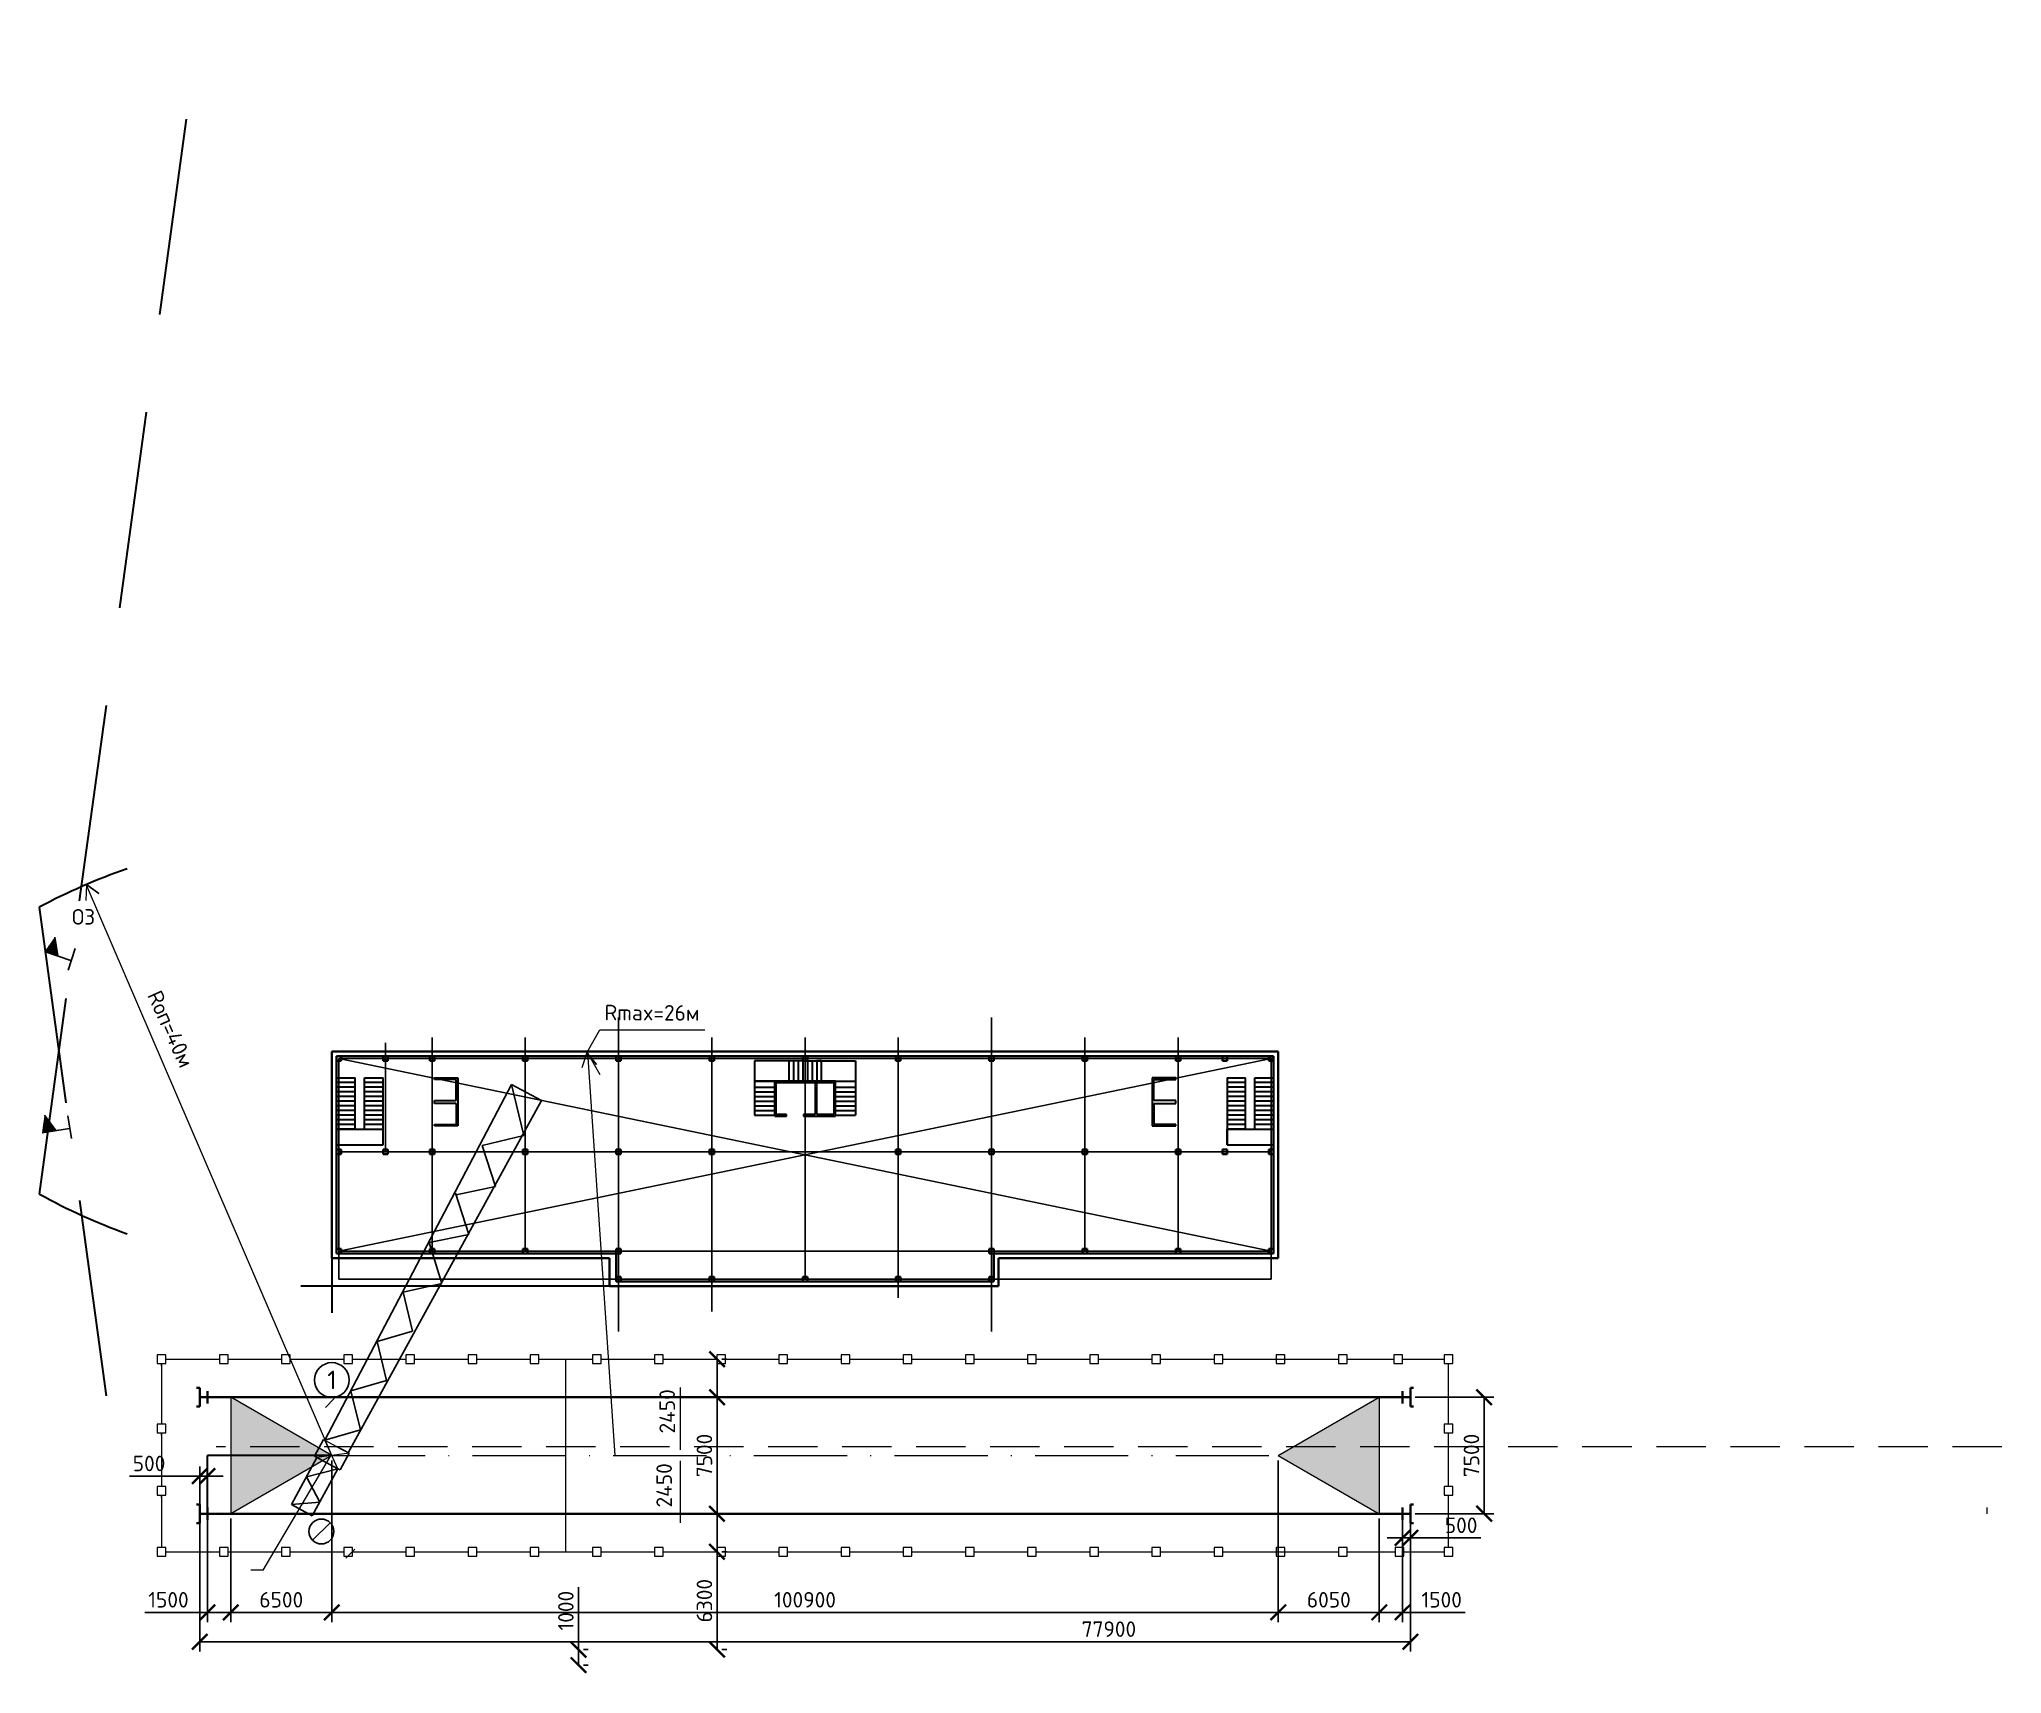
# Model space of a CAD drawing. Header units: millimetres. Extents: x -782 to 10910, y 3841 to 13237.
# Drawn here: x 6351.3 to 6603.9, y 8181.2 to 8391.7 of the extents above; entities that cross this region are included whole.
import ezdxf

# ---------------------------------------------------------------- set-up
doc = ezdxf.new("R2010")
doc.units = ezdxf.units.MM
doc.linetypes.add('ACAD_ISO10W100', pattern=[18, 12, -3, 0, -3])
doc.linetypes.add('штриховая2', pattern=[9.525, 6.35, -3.175])
doc.layers.add('1', color=7, linetype='Continuous')
doc.layers.add('тонкая', color=7, linetype='Continuous')
doc.layers.add('Оbводка', color=1, linetype='Continuous', lineweight=90)
doc.layers.add('Тонкая 0.3', color=140, linetype='Continuous', lineweight=25)
doc.styles.add('2.5', font='isocpeur.ttf', dxfattribs={"height": 2})
doc.styles.add('Isocpeur', font='isocpeur.ttf')
doc.dimstyles.new('М500 стройгенп', dxfattribs={"dimtxt": 2, "dimasz": 2, "dimexe": 1.25, "dimexo": 0.625, "dimtad": 1, "dimlfac": 500, "dimtxsty": '2.5', "dimblk": 'ARCHTICK', "dimcen": 2.5, "dimadec": 0, "dimazin": 0, "dimtfac": 1, "dimtmove": 0, "dimatfit": 3, "dimfxl": 1, "dimarcsym": 0})

msp = doc.modelspace()

# ---------------------------------------------------------------- texts
at = {"layer": '1', "width": 335.51997649, "attachment_point": 1, "style": 'Isocpeur'}
for s, insert, char_height in [('ОЗ', (6355.549596, 8279.67569), 2), ('1', (6388.400781, 8220.255954), 2.399996)]:
    msp.add_mtext(s, dxfattribs=dict(at, insert=insert, char_height=char_height))
at = {"layer": '1', "char_height": 2, "width": 335.51997649, "attachment_point": 1, "style": 'Isocpeur'}
for s, insert, rotation in [('Rоп=40м', (6366.998501, 8269.41712), 294.20267274), ('Rmax=26м', (6424.073107, 8267.365026), 359.70756521)]:
    msp.add_mtext(s, dxfattribs=dict(at, insert=insert, rotation=rotation))

# ---------------------------------------------------------------- blocks, each defined once
blk = doc.blocks.new('_ArchTick')
at = {"color": 0, "linetype": 'ByBlock', "const_width": 0.15}
blk.add_lwpolyline([(-0.5, -0.5), (0.5, 0.5)], dxfattribs=at)
blk = doc.blocks.new('*D474')
at = {"color": 0, "lineweight": -2, "transparency": 16777216}
for p, q in [((6438.55, 8184.33), (6438.55, 8196.93)), ((6439.18, 8196.93), (6439.8, 8196.93)), ((6439.18, 8184.33), (6439.8, 8184.33))]:
    blk.add_line(p, q, dxfattribs=at)
at = {"layer": 'Defpoints', "color": 0, "lineweight": 30, "transparency": 16777216}
for p in [(6438.55, 8196.93), (6438.55, 8196.93), (6438.55, 8184.33)]:
    blk.add_point(p, dxfattribs=at)
at = {"color": 0, "lineweight": -2, "transparency": 16777216, "xscale": 2, "yscale": 2, "zscale": 2}
for p, rotation in [((6438.55, 8196.93), 90), ((6438.55, 8184.33), 270)]:
    blk.add_blockref('_ArchTick', p, dxfattribs=dict(at, rotation=rotation))
at = {"color": 0, "lineweight": 20, "transparency": 16777216, "insert": (6436.93, 8190.63), "char_height": 2, "attachment_point": 5, "rotation": 90, "style": '2.5'}
blk.add_mtext('6300', dxfattribs=at)
blk = doc.blocks.new('*D475')
at = {"color": 0, "lineweight": -2, "transparency": 16777216}
for p, q in [((6438.55, 8196.93), (6438.55, 8201.83)), ((6439.18, 8201.83), (6439.8, 8201.83)), ((6439.18, 8196.93), (6439.8, 8196.93))]:
    blk.add_line(p, q, dxfattribs=at)
at = {"layer": 'Defpoints', "color": 0, "lineweight": 30, "transparency": 16777216}
for p in [(6438.55, 8201.83), (6438.55, 8201.83), (6438.55, 8196.93)]:
    blk.add_point(p, dxfattribs=at)
at = {"color": 0, "lineweight": -2, "transparency": 16777216, "xscale": 2, "yscale": 2, "zscale": 2}
for p, rotation in [((6438.55, 8201.83), 90), ((6438.55, 8196.93), 270)]:
    blk.add_blockref('_ArchTick', p, dxfattribs=dict(at, rotation=rotation))
at = {"color": 0, "lineweight": 20, "transparency": 16777216, "insert": (6431.75, 8205.48), "char_height": 2, "attachment_point": 5, "rotation": 90, "style": '2.5'}
blk.add_mtext('2450', dxfattribs=at)
blk = doc.blocks.new('*D476')
at = {"color": 0, "lineweight": -2, "transparency": 16777216}
for p, q in [((6438.55, 8201.83), (6438.55, 8216.83)), ((6439.18, 8216.83), (6439.8, 8216.83)), ((6439.18, 8201.83), (6439.8, 8201.83))]:
    blk.add_line(p, q, dxfattribs=at)
at = {"layer": 'Defpoints', "color": 0, "lineweight": 30, "transparency": 16777216}
for p in [(6438.55, 8216.83), (6438.55, 8216.83), (6438.55, 8201.83)]:
    blk.add_point(p, dxfattribs=at)
at = {"color": 0, "lineweight": -2, "transparency": 16777216, "xscale": 2, "yscale": 2, "zscale": 2}
for p, rotation in [((6438.55, 8216.83), 90), ((6438.55, 8201.83), 270)]:
    blk.add_blockref('_ArchTick', p, dxfattribs=dict(at, rotation=rotation))
at = {"color": 0, "lineweight": 20, "transparency": 16777216, "insert": (6436.93, 8209.33), "char_height": 2, "attachment_point": 5, "rotation": 90, "style": '2.5'}
blk.add_mtext('7500', dxfattribs=at)
blk = doc.blocks.new('*D477')
at = {"color": 0, "lineweight": -2, "transparency": 16777216}
for p, q in [((6438.55, 8216.83), (6438.55, 8221.72)), ((6439.18, 8221.72), (6439.8, 8221.72)), ((6439.18, 8216.83), (6439.8, 8216.83))]:
    blk.add_line(p, q, dxfattribs=at)
at = {"layer": 'Defpoints', "color": 0, "lineweight": 30, "transparency": 16777216}
for p in [(6438.55, 8221.72), (6438.55, 8221.72), (6438.55, 8216.83)]:
    blk.add_point(p, dxfattribs=at)
at = {"color": 0, "lineweight": -2, "transparency": 16777216, "xscale": 2, "yscale": 2, "zscale": 2}
for p, rotation in [((6438.55, 8221.72), 90), ((6438.55, 8216.83), 270)]:
    blk.add_blockref('_ArchTick', p, dxfattribs=dict(at, rotation=rotation))
at = {"color": 0, "lineweight": 20, "transparency": 16777216, "insert": (6432.14, 8215.01), "char_height": 2, "attachment_point": 5, "rotation": 90, "style": '2.5'}
blk.add_mtext('2450', dxfattribs=at)
blk = doc.blocks.new('*D531')
at = {"color": 0, "lineweight": -2, "transparency": 16777216}
for p, q in [((6510.78, 8208.7), (6510.78, 8187.88)), ((6523.78, 8201.2), (6523.78, 8187.88)), ((6510.78, 8189.13), (6523.78, 8189.13))]:
    blk.add_line(p, q, dxfattribs=at)
at = {"layer": 'Defpoints', "color": 0, "lineweight": 30, "transparency": 16777216}
for p in [(6510.78, 8209.33), (6523.78, 8201.83), (6523.78, 8189.13)]:
    blk.add_point(p, dxfattribs=at)
at = {"color": 0, "lineweight": -2, "transparency": 16777216, "xscale": 2, "yscale": 2, "zscale": 2, "rotation": 180}
blk.add_blockref('_ArchTick', (6510.78, 8189.13), dxfattribs=at)
at = {"color": 0, "lineweight": -2, "transparency": 16777216, "xscale": 2, "yscale": 2, "zscale": 2}
blk.add_blockref('_ArchTick', (6523.78, 8189.13), dxfattribs=at)
at = {"color": 0, "lineweight": 20, "transparency": 16777216, "insert": (6517.28, 8190.75), "char_height": 2, "attachment_point": 5, "style": '2.5'}
blk.add_mtext('6050', dxfattribs=at)
blk = doc.blocks.new('*D532')
at = {"color": 0, "lineweight": -2, "transparency": 16777216}
for p, q in [((6526.78, 8201.2), (6526.78, 8187.88)), ((6523.78, 8198.57), (6523.78, 8187.88)), ((6523.78, 8189.13), (6526.78, 8189.13)), ((6526.78, 8189.13), (6534.83, 8189.13))]:
    blk.add_line(p, q, dxfattribs=at)
at = {"layer": 'Defpoints', "color": 0, "lineweight": 30, "transparency": 16777216}
for p in [(6526.78, 8201.83), (6523.78, 8199.2), (6526.78, 8189.13)]:
    blk.add_point(p, dxfattribs=at)
at = {"color": 0, "lineweight": -2, "transparency": 16777216, "xscale": 2, "yscale": 2, "zscale": 2, "rotation": 180}
blk.add_blockref('_ArchTick', (6523.78, 8189.13), dxfattribs=at)
at = {"color": 0, "lineweight": -2, "transparency": 16777216, "xscale": 2, "yscale": 2, "zscale": 2}
blk.add_blockref('_ArchTick', (6526.78, 8189.13), dxfattribs=at)
at = {"color": 0, "lineweight": 20, "transparency": 16777216, "insert": (6531.81, 8190.75), "char_height": 2, "attachment_point": 5, "style": '2.5'}
blk.add_mtext('1500', dxfattribs=at)
blk = doc.blocks.new('*D519')
at = {"color": 0, "lineweight": -2, "transparency": 16777216}
for p, q in [((6526.78, 8201.2), (6526.78, 8197.47)), ((6527.78, 8201.2), (6527.78, 8197.47)), ((6526.78, 8198.72), (6524.78, 8198.72)), ((6526.78, 8198.72), (6527.78, 8198.72)), ((6527.78, 8198.72), (6536.83, 8198.72))]:
    blk.add_line(p, q, dxfattribs=at)
at = {"layer": 'Defpoints', "color": 0, "lineweight": 30, "transparency": 16777216}
for p in [(6526.78, 8201.83), (6527.78, 8201.83), (6527.78, 8198.72)]:
    blk.add_point(p, dxfattribs=at)
at = {"color": 0, "lineweight": -2, "transparency": 16777216, "xscale": 2, "yscale": 2, "zscale": 2}
blk.add_blockref('_ArchTick', (6526.78, 8198.72), dxfattribs=at)
at = {"color": 0, "lineweight": -2, "transparency": 16777216, "xscale": 2, "yscale": 2, "zscale": 2, "rotation": 180}
blk.add_blockref('_ArchTick', (6527.78, 8198.72), dxfattribs=at)
at = {"color": 0, "lineweight": 20, "transparency": 16777216, "insert": (6534.31, 8200.34), "char_height": 2, "attachment_point": 5, "style": '2.5'}
blk.add_mtext('500', dxfattribs=at)
blk = doc.blocks.new('*D471')
at = {"color": 0, "lineweight": -2, "transparency": 16777216}
for p, q in [((6420.73, 8184.33), (6420.73, 8192.38)), ((6420.73, 8182.33), (6420.73, 8184.33)), ((6421.35, 8184.33), (6421.98, 8184.33)), ((6421.35, 8182.33), (6421.98, 8182.33))]:
    blk.add_line(p, q, dxfattribs=at)
at = {"layer": 'Defpoints', "color": 0, "lineweight": 30, "transparency": 16777216}
for p in [(6420.73, 8184.33), (6420.73, 8184.33), (6420.73, 8182.33)]:
    blk.add_point(p, dxfattribs=at)
at = {"color": 0, "lineweight": -2, "transparency": 16777216, "xscale": 2, "yscale": 2, "zscale": 2}
for p, rotation in [((6420.73, 8184.33), 90), ((6420.73, 8182.33), 270)]:
    blk.add_blockref('_ArchTick', p, dxfattribs=dict(at, rotation=rotation))
at = {"color": 0, "lineweight": 20, "transparency": 16777216, "insert": (6419.1, 8189.35), "char_height": 2, "attachment_point": 5, "rotation": 90, "style": '2.5'}
blk.add_mtext('1000', dxfattribs=at)
blk = doc.blocks.new('*D520')
at = {"color": 0, "lineweight": -2, "transparency": 16777216}
for p, q in [((6388.98, 8208.7), (6388.98, 8187.88)), ((6510.78, 8201.2), (6510.78, 8187.88)), ((6510.78, 8189.13), (6388.98, 8189.13))]:
    blk.add_line(p, q, dxfattribs=at)
at = {"layer": 'Defpoints', "color": 0, "lineweight": 30, "transparency": 16777216}
for p in [(6388.98, 8209.33), (6510.78, 8201.83), (6388.98, 8189.13)]:
    blk.add_point(p, dxfattribs=at)
at = {"color": 0, "lineweight": -2, "transparency": 16777216, "xscale": 2, "yscale": 2, "zscale": 2, "rotation": 180}
blk.add_blockref('_ArchTick', (6388.98, 8189.13), dxfattribs=at)
at = {"color": 0, "lineweight": -2, "transparency": 16777216, "xscale": 2, "yscale": 2, "zscale": 2}
blk.add_blockref('_ArchTick', (6510.78, 8189.13), dxfattribs=at)
at = {"color": 0, "lineweight": 25, "transparency": 16777216, "insert": (6449.88, 8190.75), "char_height": 2, "attachment_point": 5, "style": '2.5'}
blk.add_mtext('100900', dxfattribs=at)
blk = doc.blocks.new('*D521')
at = {"color": 0, "lineweight": -2, "transparency": 16777216}
for p, q in [((6388.98, 8208.7), (6388.98, 8187.88)), ((6375.98, 8201.2), (6375.98, 8187.88)), ((6388.98, 8189.13), (6375.98, 8189.13))]:
    blk.add_line(p, q, dxfattribs=at)
at = {"layer": 'Defpoints', "color": 0, "lineweight": 30, "transparency": 16777216}
for p in [(6388.98, 8209.33), (6375.98, 8201.83), (6375.98, 8189.13)]:
    blk.add_point(p, dxfattribs=at)
at = {"color": 0, "lineweight": -2, "transparency": 16777216, "xscale": 2, "yscale": 2, "zscale": 2, "rotation": 180}
blk.add_blockref('_ArchTick', (6375.98, 8189.13), dxfattribs=at)
at = {"color": 0, "lineweight": -2, "transparency": 16777216, "xscale": 2, "yscale": 2, "zscale": 2}
blk.add_blockref('_ArchTick', (6388.98, 8189.13), dxfattribs=at)
at = {"color": 0, "lineweight": 25, "transparency": 16777216, "insert": (6382.48, 8190.75), "char_height": 2, "attachment_point": 5, "style": '2.5'}
blk.add_mtext('6500', dxfattribs=at)
blk = doc.blocks.new('*D522')
at = {"color": 0, "lineweight": -2, "transparency": 16777216}
for p, q in [((6372.98, 8201.2), (6372.98, 8187.88)), ((6375.98, 8201.2), (6375.98, 8187.88)), ((6372.98, 8189.13), (6364.93, 8189.13)), ((6375.98, 8189.13), (6372.98, 8189.13))]:
    blk.add_line(p, q, dxfattribs=at)
at = {"layer": 'Defpoints', "color": 0, "lineweight": 30, "transparency": 16777216}
for p in [(6372.98, 8201.83), (6375.98, 8201.83), (6372.98, 8189.13)]:
    blk.add_point(p, dxfattribs=at)
at = {"color": 0, "lineweight": -2, "transparency": 16777216, "xscale": 2, "yscale": 2, "zscale": 2, "rotation": 180}
blk.add_blockref('_ArchTick', (6372.98, 8189.13), dxfattribs=at)
at = {"color": 0, "lineweight": -2, "transparency": 16777216, "xscale": 2, "yscale": 2, "zscale": 2}
blk.add_blockref('_ArchTick', (6375.98, 8189.13), dxfattribs=at)
at = {"color": 0, "lineweight": 25, "transparency": 16777216, "insert": (6367.96, 8190.75), "char_height": 2, "attachment_point": 5, "style": '2.5'}
blk.add_mtext('1500', dxfattribs=at)
blk = doc.blocks.new('*D523')
at = {"color": 0, "lineweight": -2, "transparency": 16777216}
for p, q in [((6371.98, 8202.45), (6371.98, 8207.93)), ((6372.98, 8202.45), (6372.98, 8207.93)), ((6371.98, 8206.68), (6362.93, 8206.68)), ((6372.98, 8206.68), (6371.98, 8206.68)), ((6372.98, 8206.68), (6374.98, 8206.68))]:
    blk.add_line(p, q, dxfattribs=at)
at = {"layer": 'Defpoints', "color": 0, "lineweight": 30, "transparency": 16777216}
for p in [(6371.98, 8206.68), (6371.98, 8201.83), (6372.98, 8201.83)]:
    blk.add_point(p, dxfattribs=at)
at = {"color": 0, "lineweight": -2, "transparency": 16777216, "xscale": 2, "yscale": 2, "zscale": 2}
blk.add_blockref('_ArchTick', (6371.98, 8206.68), dxfattribs=at)
at = {"color": 0, "lineweight": -2, "transparency": 16777216, "xscale": 2, "yscale": 2, "zscale": 2, "rotation": 180}
blk.add_blockref('_ArchTick', (6372.98, 8206.68), dxfattribs=at)
at = {"color": 0, "lineweight": 25, "transparency": 16777216, "insert": (6365.46, 8208.3), "char_height": 2, "attachment_point": 5, "style": '2.5'}
blk.add_mtext('500', dxfattribs=at)
blk = doc.blocks.new('*D472')
at = {"color": 0, "lineweight": -2, "transparency": 16777216}
for p, q in [((6371.98, 8201.2), (6371.98, 8184.1)), ((6527.78, 8201.2), (6527.78, 8184.1)), ((6527.78, 8185.35), (6371.98, 8185.35))]:
    blk.add_line(p, q, dxfattribs=at)
at = {"layer": 'Defpoints', "color": 0, "lineweight": 30, "transparency": 16777216}
for p in [(6371.98, 8201.83), (6527.78, 8201.83), (6371.98, 8185.35)]:
    blk.add_point(p, dxfattribs=at)
at = {"color": 0, "lineweight": -2, "transparency": 16777216, "xscale": 2, "yscale": 2, "zscale": 2, "rotation": 180}
blk.add_blockref('_ArchTick', (6371.98, 8185.35), dxfattribs=at)
at = {"color": 0, "lineweight": -2, "transparency": 16777216, "xscale": 2, "yscale": 2, "zscale": 2}
blk.add_blockref('_ArchTick', (6527.78, 8185.35), dxfattribs=at)
at = {"color": 0, "lineweight": 25, "transparency": 16777216, "insert": (6488.98, 8186.97), "char_height": 2, "attachment_point": 5, "style": '2.5'}
blk.add_mtext('77900', dxfattribs=at)
blk = doc.blocks.new('*D524')
at = {"color": 0, "lineweight": -2, "transparency": 16777216}
for p, q in [((6528.41, 8216.83), (6538.52, 8216.83)), ((6537.27, 8201.83), (6537.27, 8216.83)), ((6528.41, 8201.83), (6538.52, 8201.83))]:
    blk.add_line(p, q, dxfattribs=at)
at = {"layer": 'Defpoints', "color": 0, "lineweight": 30, "transparency": 16777216}
for p in [(6527.78, 8216.83), (6537.27, 8216.83), (6527.78, 8201.83)]:
    blk.add_point(p, dxfattribs=at)
at = {"color": 0, "lineweight": -2, "transparency": 16777216, "xscale": 2, "yscale": 2, "zscale": 2}
for p, rotation in [((6537.27, 8216.83), 90), ((6537.27, 8201.83), 270)]:
    blk.add_blockref('_ArchTick', p, dxfattribs=dict(at, rotation=rotation))
at = {"color": 0, "lineweight": 25, "transparency": 16777216, "insert": (6535.64, 8209.33), "char_height": 2, "attachment_point": 5, "rotation": 90, "style": '2.5'}
blk.add_mtext('7500', dxfattribs=at)

# ---------------------------------------------------------------- dimensions: what is measured, and where the dimension line sits
at = {"lineweight": 20}
dim = msp.add_linear_dim(base=(6438.552024, 8221.717768), p1=(6438.552024, 8216.829824), p2=(6438.552024, 8221.717768), angle=90, text='2450', dimstyle='М500 стройгенп', override={"dimtmove": 2}, dxfattribs=at)
dim.commit()
dim.dimension.update_dxf_attribs({"geometry": '*D477', "text_midpoint": (6432.141502, 8215.008158), "dimtype": 160})
for base, p1, p2, picture, middle in [((6438.552024, 8216.829824), (6438.552024, 8201.829824), (6438.552024, 8216.829824), '*D476', (6436.927024, 8209.329824)), ((6438.552024, 8196.929824), (6438.552024, 8184.329824), (6438.552024, 8196.929824), '*D474', (6436.927024, 8190.629824)), ((6420.728092, 8184.329824), (6420.728092, 8182.329824), (6420.728092, 8184.329824), '*D471', (6419.103092, 8189.354824))]:
    dim = msp.add_linear_dim(base=base, p1=p1, p2=p2, angle=90, dimstyle='М500 стройгенп', dxfattribs=at)
    dim.commit()
    dim.dimension.update_dxf_attribs({"geometry": picture, "text_midpoint": middle})
at = {"lineweight": 25}
dim = msp.add_linear_dim(base=(6537.268951, 8216.829824), p1=(6527.781087, 8201.829824), p2=(6527.781087, 8216.829824), angle=90, dimstyle='М500 стройгенп', dxfattribs=at)
dim.commit()
dim.dimension.update_dxf_attribs({"geometry": '*D524', "text_midpoint": (6535.643951, 8209.329824)})
for base, p1, p2, picture, middle in [((6371.981087, 8206.678432), (6372.981086, 8201.829824), (6371.981087, 8201.829824), '*D523', (6365.456087, 8208.303432)), ((6375.981086, 8189.12945), (6388.981087, 8209.329824), (6375.981086, 8201.829824), '*D521', (6382.481086, 8190.75445)), ((6372.981086, 8189.12945), (6375.981086, 8201.829824), (6372.981086, 8201.829824), '*D522', (6367.956086, 8190.75445))]:
    dim = msp.add_linear_dim(base=base, p1=p1, p2=p2, dimstyle='М500 стройгенп', dxfattribs=at)
    dim.commit()
    dim.dimension.update_dxf_attribs({"geometry": picture, "text_midpoint": middle})
dim = msp.add_linear_dim(base=(6388.981087, 8189.12945), p1=(6510.781087, 8201.829824), p2=(6388.981087, 8209.329824), text='100900', dimstyle='М500 стройгенп', dxfattribs=at)
dim.commit()
dim.dimension.update_dxf_attribs({"geometry": '*D520', "text_midpoint": (6449.881087, 8190.75445)})
at = {"lineweight": 20}
dim = msp.add_linear_dim(base=(6438.552024, 8201.829824), p1=(6438.552024, 8196.929824), p2=(6438.552024, 8201.829824), angle=90, dimstyle='М500 стройгенп', override={"dimtmove": 2}, dxfattribs=at)
dim.commit()
dim.dimension.update_dxf_attribs({"geometry": '*D475', "text_midpoint": (6431.747504, 8205.483764), "dimtype": 160})
dim = msp.add_linear_dim(base=(6523.781089, 8189.12945), p1=(6510.781087, 8209.329824), p2=(6523.781089, 8201.829824), text='6050', dimstyle='М500 стройгенп', dxfattribs=at)
dim.commit()
dim.dimension.update_dxf_attribs({"geometry": '*D531', "text_midpoint": (6517.281088, 8190.75445)})
at = {"lineweight": 25}
dim = msp.add_linear_dim(base=(6371.981087, 8185.345014), p1=(6527.781087, 8201.829824), p2=(6371.981087, 8201.829824), dimstyle='М500 стройгенп', dxfattribs=at)
dim.commit()
dim.dimension.update_dxf_attribs({"geometry": '*D472', "text_midpoint": (6488.981087, 8185.345014), "dimtype": 160})
at = {"lineweight": 20}
for base, p1, p2, picture, middle in [((6526.781089, 8189.12945), (6523.781089, 8199.196432), (6526.781089, 8201.829824), '*D532', (6531.806089, 8190.75445)), ((6527.781087, 8198.715979), (6526.781089, 8201.829824), (6527.781087, 8201.829824), '*D519', (6534.306087, 8200.340979))]:
    dim = msp.add_linear_dim(base=base, p1=p1, p2=p2, dimstyle='М500 стройгенп', dxfattribs=at)
    dim.commit()
    dim.dimension.update_dxf_attribs({"geometry": picture, "text_midpoint": middle})

# ---------------------------------------------------------------- hatches: boundary and pattern name
at = {"lineweight": 30}
h = msp.add_hatch(color=256, dxfattribs=at)
h.dxf.hatch_style = 1
h.paths.add_polyline_path([(6375.981082, 8201.829829), (6388.981084, 8209.329829), (6375.981082, 8216.829829)])
h = msp.add_hatch(color=256, dxfattribs=at)
h.dxf.hatch_style = 1
h.paths.add_polyline_path([(6523.781094, 8216.829829), (6510.781092, 8209.329829), (6523.781094, 8201.829829)])
at = {"layer": 'Тонкая 0.3', "ltscale": 5}
for points in [[(6352.009281, 8274.201832), (6353.710011, 8273.639643), (6353.320895, 8276.062761)], [(6351.685196, 8250.883739), (6353.454852, 8251.160971), (6352.00133, 8253.138389)]]:
    msp.add_hatch(color=7, dxfattribs=at).paths.add_polyline_path(points)

# ---------------------------------------------------------------- linework, layer by layer
at = {"linetype": 'штриховая2', "lineweight": 30, "ltscale": 4}
for p, q in [((6351.364024, 8242.982668), (6371.69106, 8391.671423)), ((6351.331268, 8279.916587), (6361.494786, 8205.572209))]:
    msp.add_line(p, q, dxfattribs=at)
at = {"lineweight": 18}
for p, q in [((6357.409365, 8282.836465), (6357.317294, 8280.762744)), ((6359.017771, 8281.690023), (6357.409365, 8282.836465)), ((6357.447661, 8282.809169), (6359.017771, 8281.690023)), ((6421.783625, 8261.209882), (6421.157972, 8259.230651)), ((6423.040505, 8259.686217), (6421.783625, 8261.209882)), ((6421.813551, 8261.173604), (6423.040505, 8259.686217))]:
    msp.add_line(p, q, dxfattribs=at)
at = {"lineweight": 13}
for p, q in [((6388.981087, 8209.329824), (6357.406411, 8282.769923)), ((6421.84925, 8261.27475), (6423.457425, 8264.150876)), ((6423.457425, 8264.150876), (6436.969327, 8264.150876)), ((6421.84925, 8261.27475), (6423.457425, 8258.398624)), ((6367.641086, 8222.289823), (6366.521088, 8222.289823)), ((6366.521088, 8222.289823), (6366.521088, 8221.169825)), ((6366.521088, 8221.169825), (6367.641086, 8221.169825)), ((6367.081087, 8220.846403), (6367.081087, 8221.169825)), ((6367.641086, 8221.169825), (6367.641086, 8222.289823)), ((6375.641073, 8222.277767), (6374.521075, 8222.277767)), ((6374.521075, 8222.277767), (6374.521075, 8221.157769)), ((6374.521075, 8221.157769), (6375.641073, 8221.157769)), ((6375.641073, 8221.157769), (6375.641073, 8222.277767)), ((6383.64106, 8222.277767), (6382.521061, 8222.277767)), ((6382.521061, 8222.277767), (6382.521061, 8221.157769)), ((6382.521061, 8221.157769), (6383.64106, 8221.157769)), ((6383.64106, 8221.157769), (6383.64106, 8222.277767)), ((6391.641046, 8222.277767), (6390.521048, 8222.277767)), ((6390.521048, 8222.277767), (6390.521048, 8221.157769)), ((6390.521048, 8221.157769), (6391.641046, 8221.157769)), ((6391.641046, 8221.157769), (6391.641046, 8222.277767)), ((6399.641033, 8222.277767), (6398.521035, 8222.277767)), ((6398.521035, 8222.277767), (6398.521035, 8221.157769)), ((6398.521035, 8221.157769), (6399.641033, 8221.157769)), ((6399.641033, 8221.157769), (6399.641033, 8222.277767)), ((6407.64102, 8222.277767), (6406.521021, 8222.277767)), ((6406.521021, 8222.277767), (6406.521021, 8221.157769)), ((6406.521021, 8221.157769), (6407.64102, 8221.157769)), ((6407.64102, 8221.157769), (6407.64102, 8222.277767)), ((6415.641006, 8222.277767), (6414.521008, 8222.277767)), ((6414.521008, 8222.277767), (6414.521008, 8221.157769)), ((6414.521008, 8221.157769), (6415.641006, 8221.157769)), ((6415.641006, 8221.157769), (6415.641006, 8222.277767)), ((6423.640993, 8222.277767), (6422.520995, 8222.277767)), ((6422.520995, 8222.277767), (6422.520995, 8221.157769)), ((6422.520995, 8221.157769), (6423.640993, 8221.157769)), ((6423.640993, 8221.157769), (6423.640993, 8222.277767)), ((6431.64098, 8222.277767), (6430.520981, 8222.277767)), ((6430.520981, 8222.277767), (6430.520981, 8221.157769)), ((6430.520981, 8221.157769), (6431.64098, 8221.157769)), ((6431.64098, 8221.157769), (6431.64098, 8222.277767)), ((6439.640966, 8222.277767), (6438.520968, 8222.277767)), ((6438.520968, 8222.277767), (6438.520968, 8221.157769)), ((6438.520968, 8221.157769), (6439.640966, 8221.157769)), ((6439.640966, 8221.157769), (6439.640966, 8222.277767)), ((6447.640953, 8222.277767), (6446.520955, 8222.277767)), ((6446.520955, 8222.277767), (6446.520955, 8221.157769)), ((6446.520955, 8221.157769), (6447.640953, 8221.157769)), ((6447.640953, 8221.157769), (6447.640953, 8222.277767)), ((6455.64094, 8222.277767), (6454.520941, 8222.277767)), ((6454.520941, 8222.277767), (6454.520941, 8221.157769)), ((6454.520941, 8221.157769), (6455.64094, 8221.157769)), ((6455.64094, 8221.157769), (6455.64094, 8222.277767)), ((6463.640926, 8222.277767), (6462.520928, 8222.277767)), ((6462.520928, 8222.277767), (6462.520928, 8221.157769)), ((6462.520928, 8221.157769), (6463.640926, 8221.157769)), ((6463.640926, 8221.157769), (6463.640926, 8222.277767)), ((6471.640913, 8222.277767), (6470.520915, 8222.277767)), ((6470.520915, 8222.277767), (6470.520915, 8221.157769)), ((6470.520915, 8221.157769), (6471.640913, 8221.157769)), ((6471.640913, 8221.157769), (6471.640913, 8222.277767)), ((6479.6409, 8222.277767), (6478.520901, 8222.277767)), ((6478.520901, 8222.277767), (6478.520901, 8221.157769)), ((6478.520901, 8221.157769), (6479.6409, 8221.157769)), ((6479.6409, 8221.157769), (6479.6409, 8222.277767)), ((6487.640886, 8222.277767), (6486.520888, 8222.277767)), ((6486.520888, 8222.277767), (6486.520888, 8221.157769)), ((6486.520888, 8221.157769), (6487.640886, 8221.157769)), ((6487.640886, 8221.157769), (6487.640886, 8222.277767)), ((6495.640873, 8222.277767), (6494.520875, 8222.277767)), ((6494.520875, 8222.277767), (6494.520875, 8221.157769)), ((6494.520875, 8221.157769), (6495.640873, 8221.157769)), ((6495.640873, 8221.157769), (6495.640873, 8222.277767)), ((6503.64086, 8222.277767), (6502.520861, 8222.277767)), ((6502.520861, 8222.277767), (6502.520861, 8221.157769)), ((6502.520861, 8221.157769), (6503.64086, 8221.157769)), ((6503.64086, 8221.157769), (6503.64086, 8222.277767)), ((6511.640846, 8222.277767), (6510.520848, 8222.277767)), ((6510.520848, 8222.277767), (6510.520848, 8221.157769)), ((6510.520848, 8221.157769), (6511.640846, 8221.157769)), ((6511.640846, 8221.157769), (6511.640846, 8222.277767)), ((6519.640833, 8222.277767), (6518.520835, 8222.277767)), ((6518.520835, 8222.277767), (6518.520835, 8221.157769)), ((6518.520835, 8221.157769), (6519.640833, 8221.157769)), ((6519.640833, 8221.157769), (6519.640833, 8222.277767)), ((6526.764432, 8222.277767), (6525.644434, 8222.277767)), ((6525.644434, 8222.277767), (6525.644434, 8221.157769)), ((6525.644434, 8221.157769), (6526.764432, 8221.157769)), ((6526.764432, 8221.157769), (6526.764432, 8222.277767)), ((6533.22903, 8222.289823), (6532.109032, 8222.289823)), ((6532.109032, 8222.289823), (6532.109032, 8221.169825)), ((6532.109032, 8221.169825), (6533.22903, 8221.169825)), ((6533.22903, 8221.169825), (6533.22903, 8222.289823)), ((6367.641086, 8213.360728), (6366.521088, 8213.360728)), ((6366.521088, 8213.360728), (6366.521088, 8212.240729)), ((6367.641086, 8212.240729), (6367.641086, 8213.360728)), ((6533.22903, 8213.360728), (6532.109032, 8213.360728)), ((6532.109032, 8213.360728), (6532.109032, 8212.240729)), ((6533.22903, 8212.240729), (6533.22903, 8213.360728)), ((6366.521088, 8212.240729), (6367.641086, 8212.240729)), ((6367.081087, 8211.917307), (6367.081087, 8212.240729)), ((6532.109032, 8212.240729), (6533.22903, 8212.240729)), ((6532.669031, 8211.917307), (6532.669031, 8212.240729)), ((6367.641086, 8205.34442), (6366.521088, 8205.34442)), ((6366.521088, 8205.34442), (6366.521088, 8204.224422)), ((6367.641086, 8204.224422), (6367.641086, 8205.34442)), ((6533.22903, 8205.34442), (6532.109032, 8205.34442)), ((6532.109032, 8205.34442), (6532.109032, 8204.224422)), ((6533.22903, 8204.224422), (6533.22903, 8205.34442)), ((6366.521088, 8204.224422), (6367.641086, 8204.224422)), ((6367.081087, 8203.900999), (6367.081087, 8204.224422)), ((6532.109032, 8204.224422), (6533.22903, 8204.224422)), ((6532.669031, 8203.900999), (6532.669031, 8204.224422)), ((6367.641086, 8197.489823), (6366.521088, 8197.489823)), ((6366.521088, 8197.489823), (6366.521088, 8196.369825)), ((6366.521088, 8196.369825), (6367.641086, 8196.369825)), ((6367.641086, 8196.369825), (6367.641086, 8197.489823)), ((6374.521075, 8197.489823), (6374.521075, 8196.369825)), ((6374.521075, 8196.369825), (6375.641073, 8196.369825)), ((6375.641073, 8196.369825), (6375.641073, 8197.489823)), ((6383.64106, 8197.489823), (6382.521061, 8197.489823)), ((6382.521061, 8197.489823), (6382.521061, 8196.369825)), ((6382.521061, 8196.369825), (6383.64106, 8196.369825)), ((6383.64106, 8196.369825), (6383.64106, 8197.489823)), ((6391.641046, 8197.489823), (6390.521048, 8197.489823)), ((6390.521048, 8197.489823), (6390.521048, 8196.369825)), ((6390.521048, 8196.369825), (6391.641046, 8196.369825)), ((6391.641046, 8196.369825), (6391.641046, 8197.489823)), ((6399.641033, 8197.489823), (6398.521035, 8197.489823)), ((6398.521035, 8197.489823), (6398.521035, 8196.369825)), ((6398.521035, 8196.369825), (6399.641033, 8196.369825)), ((6399.641033, 8196.369825), (6399.641033, 8197.489823)), ((6407.64102, 8197.489823), (6406.521021, 8197.489823)), ((6406.521021, 8197.489823), (6406.521021, 8196.369825)), ((6406.521021, 8196.369825), (6407.64102, 8196.369825)), ((6407.64102, 8196.369825), (6407.64102, 8197.489823)), ((6415.641006, 8197.489823), (6414.521008, 8197.489823)), ((6414.521008, 8197.489823), (6414.521008, 8196.369825)), ((6414.521008, 8196.369825), (6415.641006, 8196.369825)), ((6415.641006, 8196.369825), (6415.641006, 8197.489823)), ((6423.640993, 8197.489823), (6422.520995, 8197.489823)), ((6422.520995, 8197.489823), (6422.520995, 8196.369825)), ((6422.520995, 8196.369825), (6423.640993, 8196.369825)), ((6423.640993, 8196.369825), (6423.640993, 8197.489823)), ((6431.64098, 8197.489823), (6430.520981, 8197.489823)), ((6430.520981, 8197.489823), (6430.520981, 8196.369825)), ((6430.520981, 8196.369825), (6431.64098, 8196.369825)), ((6431.64098, 8196.369825), (6431.64098, 8197.489823)), ((6439.640966, 8197.489823), (6438.520968, 8197.489823)), ((6438.520968, 8197.489823), (6438.520968, 8196.369825)), ((6438.520968, 8196.369825), (6439.640966, 8196.369825)), ((6439.640966, 8196.369825), (6439.640966, 8197.489823)), ((6447.640953, 8197.489823), (6446.520955, 8197.489823)), ((6446.520955, 8197.489823), (6446.520955, 8196.369825)), ((6446.520955, 8196.369825), (6447.640953, 8196.369825)), ((6447.640953, 8196.369825), (6447.640953, 8197.489823)), ((6455.64094, 8197.489823), (6454.520941, 8197.489823)), ((6454.520941, 8197.489823), (6454.520941, 8196.369825)), ((6454.520941, 8196.369825), (6455.64094, 8196.369825)), ((6455.64094, 8196.369825), (6455.64094, 8197.489823)), ((6463.640926, 8197.489823), (6462.520928, 8197.489823)), ((6462.520928, 8197.489823), (6462.520928, 8196.369825)), ((6462.520928, 8196.369825), (6463.640926, 8196.369825)), ((6463.640926, 8196.369825), (6463.640926, 8197.489823)), ((6471.640913, 8197.489823), (6470.520915, 8197.489823)), ((6470.520915, 8197.489823), (6470.520915, 8196.369825)), ((6470.520915, 8196.369825), (6471.640913, 8196.369825)), ((6471.640913, 8196.369825), (6471.640913, 8197.489823)), ((6479.6409, 8197.489823), (6478.520901, 8197.489823)), ((6478.520901, 8197.489823), (6478.520901, 8196.369825)), ((6478.520901, 8196.369825), (6479.6409, 8196.369825)), ((6479.6409, 8196.369825), (6479.6409, 8197.489823)), ((6487.640886, 8197.489823), (6486.520888, 8197.489823)), ((6486.520888, 8197.489823), (6486.520888, 8196.369825)), ((6486.520888, 8196.369825), (6487.640886, 8196.369825)), ((6487.640886, 8196.369825), (6487.640886, 8197.489823)), ((6495.640873, 8197.489823), (6494.520875, 8197.489823)), ((6494.520875, 8197.489823), (6494.520875, 8196.369825)), ((6494.520875, 8196.369825), (6495.640873, 8196.369825)), ((6495.640873, 8196.369825), (6495.640873, 8197.489823)), ((6503.64086, 8197.489823), (6502.520861, 8197.489823)), ((6502.520861, 8197.489823), (6502.520861, 8196.369825)), ((6502.520861, 8196.369825), (6503.64086, 8196.369825)), ((6503.64086, 8196.369825), (6503.64086, 8197.489823)), ((6511.640846, 8197.489823), (6510.520848, 8197.489823)), ((6510.520848, 8197.489823), (6510.520848, 8196.369825)), ((6510.520848, 8196.369825), (6511.640846, 8196.369825)), ((6511.640846, 8196.369825), (6511.640846, 8197.489823)), ((6519.640833, 8197.489823), (6518.520835, 8197.489823)), ((6518.520835, 8197.489823), (6518.520835, 8196.369825)), ((6518.520835, 8196.369825), (6519.640833, 8196.369825)), ((6519.640833, 8196.369825), (6519.640833, 8197.489823)), ((6526.945257, 8197.489823), (6525.825259, 8197.489823)), ((6525.825259, 8197.489823), (6525.825259, 8196.369825)), ((6525.825259, 8196.369825), (6526.945257, 8196.369825)), ((6526.945257, 8196.369825), (6526.945257, 8197.489823)), ((6533.22903, 8197.489823), (6532.109032, 8197.489823)), ((6532.109032, 8197.489823), (6532.109032, 8196.369825)), ((6532.109032, 8196.369825), (6533.22903, 8196.369825)), ((6533.22903, 8196.369825), (6533.22903, 8197.489823))]:
    msp.add_line(p, q, dxfattribs=at)
at = {"lineweight": 25}
for p, q in [((6425.881087, 8225.272554), (6425.881087, 8265.705508)), ((6473.881087, 8225.272554), (6473.881087, 8265.705508)), ((6395.881087, 8248.4361), (6395.881087, 8262.466722)), ((6401.881087, 8235.6361), (6401.881087, 8263.162628)), ((6413.881087, 8235.6361), (6413.881087, 8263.162628)), ((6437.881087, 8227.884274), (6437.881087, 8263.162628)), ((6449.881087, 8235.6361), (6449.881087, 8263.162628)), ((6461.881087, 8229.624899), (6461.881087, 8263.162628)), ((6485.881087, 8235.6361), (6485.881087, 8263.162628)), ((6497.881087, 8235.6361), (6497.881087, 8263.162628)), ((6389.881087, 8232.0361), (6389.881087, 8260.4361)), ((6389.881087, 8260.4361), (6509.881087, 8260.4361)), ((6389.881087, 8260.4361), (6389.881087, 8235.6361)), ((6509.881087, 8235.6361), (6389.881087, 8260.4361)), ((6389.881087, 8235.6361), (6509.881087, 8260.4361)), ((6389.881087, 8260.4361), (6389.881087, 8248.4361)), ((6509.581087, 8260.1361), (6510.181087, 8260.7361)), ((6509.581087, 8260.7361), (6510.181087, 8260.1361)), ((6509.881087, 8260.4361), (6509.881087, 8232.0361)), ((6389.881087, 8250.735514), (6389.881087, 8251.335514)), ((6389.881087, 8248.4361), (6509.881087, 8248.4361)), ((6389.881087, 8248.4361), (6395.881087, 8248.4361)), ((6449.881087, 8248.0361), (6449.881087, 8232.0361)), ((6389.881087, 8235.6361), (6509.881087, 8235.6361)), ((6389.881087, 8235.6361), (6401.881087, 8235.6361)), ((6389.881087, 8232.0361), (6509.881087, 8232.0361)), ((6449.881087, 8232.0361), (6425.881087, 8232.0361)), ((6425.881087, 8232.0361), (6473.881087, 8232.0361)), ((6388.155018, 8215.515133), (6389.286387, 8216.646502)), ((6388.774317, 8200.672935), (6386.511579, 8198.410197)), ((6387.642948, 8199.541566), (6388.774317, 8200.672935)), ((6390.799991, 8196.12003), (6391.93136, 8197.251399))]:
    msp.add_line(p, q, dxfattribs=at)
at = {"lineweight": 40}
for p, q in [((6510.781087, 8261.3361), (6388.981087, 8261.3361)), ((6388.981087, 8261.3361), (6388.981087, 8234.7361)), ((6510.781087, 8234.7361), (6510.781087, 8261.3361)), ((6390.181087, 8260.7361), (6389.581087, 8260.7361)), ((6389.581087, 8260.7361), (6389.581087, 8260.1361)), ((6389.581087, 8260.7361), (6389.581087, 8235.3361)), ((6510.181087, 8260.7361), (6389.581087, 8260.7361)), ((6389.581087, 8260.1361), (6390.181087, 8260.1361)), ((6390.181087, 8260.1361), (6390.181087, 8260.7361)), ((6396.181087, 8260.7361), (6395.581087, 8260.7361)), ((6395.581087, 8260.7361), (6395.581087, 8260.1361)), ((6395.581087, 8260.1361), (6396.181087, 8260.1361)), ((6396.181087, 8260.1361), (6396.181087, 8260.7361)), ((6402.181087, 8260.7361), (6401.581087, 8260.7361)), ((6401.581087, 8260.7361), (6401.581087, 8260.1361)), ((6401.581087, 8260.1361), (6402.181087, 8260.1361)), ((6402.181087, 8260.1361), (6402.181087, 8260.7361)), ((6414.181087, 8260.7361), (6413.581087, 8260.7361)), ((6413.581087, 8260.7361), (6413.581087, 8260.1361)), ((6413.581087, 8260.1361), (6414.181087, 8260.1361)), ((6414.181087, 8260.1361), (6414.181087, 8260.7361)), ((6426.181087, 8260.7361), (6425.581087, 8260.7361)), ((6425.581087, 8260.7361), (6425.581087, 8260.1361)), ((6425.581087, 8260.1361), (6426.181087, 8260.1361)), ((6426.181087, 8260.1361), (6426.181087, 8260.7361)), ((6438.181087, 8260.7361), (6437.581087, 8260.7361)), ((6437.581087, 8260.7361), (6437.581087, 8260.1361)), ((6437.581087, 8260.1361), (6438.181087, 8260.1361)), ((6438.181087, 8260.1361), (6438.181087, 8260.7361)), ((6450.181087, 8260.7361), (6449.581087, 8260.7361)), ((6449.581087, 8260.7361), (6449.581087, 8260.1361)), ((6449.581087, 8260.1361), (6449.581087, 8260.7361)), ((6449.581087, 8260.7361), (6450.181087, 8260.7361)), ((6449.581087, 8260.1361), (6450.181087, 8260.1361)), ((6450.181087, 8260.1361), (6449.581087, 8260.1361)), ((6450.181087, 8260.1361), (6450.181087, 8260.7361)), ((6450.181087, 8260.7361), (6450.181087, 8260.1361)), ((6461.581087, 8260.1361), (6461.581087, 8260.7361)), ((6461.581087, 8260.7361), (6462.181087, 8260.7361)), ((6462.181087, 8260.1361), (6461.581087, 8260.1361)), ((6462.181087, 8260.7361), (6462.181087, 8260.1361)), ((6473.581087, 8260.1361), (6473.581087, 8260.7361)), ((6473.581087, 8260.7361), (6474.181087, 8260.7361)), ((6474.181087, 8260.1361), (6473.581087, 8260.1361)), ((6474.181087, 8260.7361), (6474.181087, 8260.1361)), ((6485.581087, 8260.1361), (6485.581087, 8260.7361)), ((6485.581087, 8260.7361), (6486.181087, 8260.7361)), ((6486.181087, 8260.1361), (6485.581087, 8260.1361)), ((6486.181087, 8260.7361), (6486.181087, 8260.1361)), ((6497.581087, 8260.1361), (6497.581087, 8260.7361)), ((6497.581087, 8260.7361), (6498.181087, 8260.7361)), ((6498.181087, 8260.1361), (6497.581087, 8260.1361)), ((6498.181087, 8260.7361), (6498.181087, 8260.1361)), ((6503.581087, 8260.1361), (6503.581087, 8260.7361)), ((6503.581087, 8260.7361), (6504.181087, 8260.7361)), ((6504.181087, 8260.1361), (6503.581087, 8260.1361)), ((6504.181087, 8260.7361), (6504.181087, 8260.1361)), ((6509.581087, 8260.1361), (6509.581087, 8260.7361)), ((6509.581087, 8260.7361), (6510.181087, 8260.7361)), ((6510.181087, 8260.1361), (6509.581087, 8260.1361)), ((6510.181087, 8260.7361), (6510.181087, 8260.1361)), ((6510.181087, 8235.3361), (6510.181087, 8260.7361)), ((6389.581087, 8251.335514), (6389.581087, 8249.335514)), ((6504.181087, 8251.335514), (6504.181087, 8249.335514)), ((6390.181087, 8248.7361), (6389.581087, 8248.7361)), ((6389.581087, 8248.7361), (6389.581087, 8248.1361)), ((6390.181087, 8248.1361), (6390.181087, 8248.7361)), ((6396.181087, 8248.7361), (6395.581087, 8248.7361)), ((6395.581087, 8248.7361), (6395.581087, 8248.1361)), ((6396.181087, 8248.1361), (6396.181087, 8248.7361)), ((6402.181087, 8248.7361), (6401.581087, 8248.7361)), ((6401.581087, 8248.7361), (6401.581087, 8248.1361)), ((6402.181087, 8248.1361), (6402.181087, 8248.7361)), ((6414.181087, 8248.7361), (6413.581087, 8248.7361)), ((6413.581087, 8248.7361), (6413.581087, 8248.1361)), ((6414.181087, 8248.1361), (6414.181087, 8248.7361)), ((6426.181087, 8248.7361), (6425.581087, 8248.7361)), ((6425.581087, 8248.7361), (6425.581087, 8248.1361)), ((6426.181087, 8248.1361), (6426.181087, 8248.7361)), ((6438.181087, 8248.7361), (6437.581087, 8248.7361)), ((6437.581087, 8248.7361), (6437.581087, 8248.1361)), ((6438.181087, 8248.1361), (6438.181087, 8248.7361)), ((6461.581087, 8248.1361), (6461.581087, 8248.7361)), ((6461.581087, 8248.7361), (6462.181087, 8248.7361)), ((6462.181087, 8248.7361), (6462.181087, 8248.1361)), ((6473.581087, 8248.1361), (6473.581087, 8248.7361)), ((6473.581087, 8248.7361), (6474.181087, 8248.7361)), ((6474.181087, 8248.7361), (6474.181087, 8248.1361)), ((6485.581087, 8248.1361), (6485.581087, 8248.7361)), ((6485.581087, 8248.7361), (6486.181087, 8248.7361)), ((6486.181087, 8248.7361), (6486.181087, 8248.1361)), ((6497.581087, 8248.1361), (6497.581087, 8248.7361)), ((6497.581087, 8248.7361), (6498.181087, 8248.7361)), ((6498.181087, 8248.7361), (6498.181087, 8248.1361)), ((6503.581087, 8248.1361), (6503.581087, 8248.7361)), ((6503.581087, 8248.7361), (6504.181087, 8248.7361)), ((6504.181087, 8248.7361), (6504.181087, 8248.1361)), ((6509.581087, 8248.1361), (6509.581087, 8248.7361)), ((6509.581087, 8248.7361), (6510.181087, 8248.7361)), ((6510.181087, 8248.7361), (6510.181087, 8248.1361)), ((6389.581087, 8248.1361), (6390.181087, 8248.1361)), ((6395.581087, 8248.1361), (6396.181087, 8248.1361)), ((6401.581087, 8248.1361), (6402.181087, 8248.1361)), ((6413.581087, 8248.1361), (6414.181087, 8248.1361)), ((6425.581087, 8248.1361), (6426.181087, 8248.1361)), ((6437.581087, 8248.1361), (6438.181087, 8248.1361)), ((6462.181087, 8248.1361), (6461.581087, 8248.1361)), ((6474.181087, 8248.1361), (6473.581087, 8248.1361)), ((6486.181087, 8248.1361), (6485.581087, 8248.1361)), ((6498.181087, 8248.1361), (6497.581087, 8248.1361)), ((6504.181087, 8248.1361), (6503.581087, 8248.1361)), ((6510.181087, 8248.1361), (6509.581087, 8248.1361)), ((6390.181087, 8235.9361), (6389.581087, 8235.9361)), ((6389.581087, 8235.9361), (6389.581087, 8235.3361)), ((6390.181087, 8235.3361), (6390.181087, 8235.9361)), ((6402.181087, 8235.9361), (6401.581087, 8235.9361)), ((6401.581087, 8235.9361), (6401.581087, 8235.3361)), ((6402.181087, 8235.3361), (6402.181087, 8235.9361)), ((6414.181087, 8235.9361), (6413.581087, 8235.9361)), ((6413.581087, 8235.9361), (6413.581087, 8235.3361)), ((6414.181087, 8235.3361), (6414.181087, 8235.9361)), ((6426.181087, 8235.9361), (6425.581087, 8235.9361)), ((6425.581087, 8235.9361), (6425.581087, 8235.3361)), ((6426.181087, 8235.3361), (6426.181087, 8235.9361)), ((6473.581087, 8235.3361), (6473.581087, 8235.9361)), ((6473.581087, 8235.9361), (6474.181087, 8235.9361)), ((6474.181087, 8235.9361), (6474.181087, 8235.3361)), ((6485.581087, 8235.3361), (6485.581087, 8235.9361)), ((6485.581087, 8235.9361), (6486.181087, 8235.9361)), ((6486.181087, 8235.9361), (6486.181087, 8235.3361)), ((6497.581087, 8235.3361), (6497.581087, 8235.9361)), ((6497.581087, 8235.9361), (6498.181087, 8235.9361)), ((6498.181087, 8235.9361), (6498.181087, 8235.3361)), ((6509.581087, 8235.3361), (6509.581087, 8235.9361)), ((6509.581087, 8235.9361), (6510.181087, 8235.9361)), ((6510.181087, 8235.9361), (6510.181087, 8235.3361)), ((6424.732009, 8234.7361), (6388.981087, 8234.7361)), ((6389.581087, 8235.3361), (6390.181087, 8235.3361)), ((6425.581087, 8235.3361), (6389.581087, 8235.3361)), ((6401.581087, 8235.3361), (6402.181087, 8235.3361)), ((6413.581087, 8235.3361), (6414.181087, 8235.3361)), ((6424.732009, 8234.7361), (6424.732009, 8231.1361)), ((6425.581087, 8235.3361), (6426.181087, 8235.3361)), ((6425.581087, 8235.3361), (6425.581087, 8231.7361)), ((6474.181087, 8235.3361), (6473.581087, 8235.3361)), ((6474.181087, 8231.7361), (6474.181087, 8235.3361)), ((6474.181087, 8235.3361), (6510.181087, 8235.3361)), ((6510.781087, 8234.7361), (6474.781087, 8234.7361)), ((6474.781087, 8234.7361), (6474.781087, 8231.7361)), ((6486.181087, 8235.3361), (6485.581087, 8235.3361)), ((6498.181087, 8235.3361), (6497.581087, 8235.3361)), ((6510.181087, 8235.3361), (6509.581087, 8235.3361)), ((6474.781087, 8231.1361), (6424.732009, 8231.1361)), ((6426.181087, 8232.3361), (6425.581087, 8232.3361)), ((6425.581087, 8232.3361), (6425.581087, 8231.7361)), ((6425.581087, 8231.7361), (6426.181087, 8231.7361)), ((6425.581087, 8231.7361), (6474.181087, 8231.7361)), ((6426.181087, 8231.7361), (6426.181087, 8232.3361)), ((6438.181087, 8232.3361), (6437.581087, 8232.3361)), ((6437.581087, 8232.3361), (6437.581087, 8231.7361)), ((6437.581087, 8231.7361), (6438.181087, 8231.7361)), ((6438.181087, 8231.7361), (6438.181087, 8232.3361)), ((6450.181087, 8232.3361), (6449.581087, 8232.3361)), ((6449.581087, 8232.3361), (6449.581087, 8231.7361)), ((6449.581087, 8231.7361), (6449.581087, 8232.3361)), ((6449.581087, 8232.3361), (6450.181087, 8232.3361)), ((6449.581087, 8231.7361), (6450.181087, 8231.7361)), ((6450.181087, 8231.7361), (6449.581087, 8231.7361)), ((6450.181087, 8231.7361), (6450.181087, 8232.3361)), ((6450.181087, 8232.3361), (6450.181087, 8231.7361)), ((6461.581087, 8231.7361), (6461.581087, 8232.3361)), ((6461.581087, 8232.3361), (6462.181087, 8232.3361)), ((6462.181087, 8231.7361), (6461.581087, 8231.7361)), ((6462.181087, 8232.3361), (6462.181087, 8231.7361)), ((6473.581087, 8231.7361), (6473.581087, 8232.3361)), ((6473.581087, 8232.3361), (6474.181087, 8232.3361)), ((6474.181087, 8231.7361), (6473.581087, 8231.7361)), ((6474.181087, 8232.3361), (6474.181087, 8231.7361)), ((6474.781087, 8231.7361), (6474.781087, 8231.1361)), ((6371.581088, 8218.029822), (6371.981087, 8218.029822)), ((6371.981087, 8215.629826), (6371.981087, 8218.029822)), ((6527.781087, 8215.629826), (6527.781087, 8218.029822)), ((6528.181087, 8218.029822), (6527.781087, 8218.029822)), ((6371.581088, 8215.629826), (6371.981087, 8215.629826)), ((6388.981087, 8216.829824), (6371.981087, 8216.829824)), ((6372.981086, 8217.629822), (6372.981086, 8216.029825)), ((6527.781087, 8216.829824), (6388.981087, 8216.829824)), ((6526.781089, 8217.629822), (6526.781089, 8216.029825)), ((6528.181087, 8215.629826), (6527.781087, 8215.629826)), ((6371.581088, 8203.029822), (6371.981087, 8203.029822)), ((6371.981087, 8200.629826), (6371.981087, 8203.029822)), ((6527.781087, 8200.629826), (6527.781087, 8203.029822)), ((6528.181087, 8203.029822), (6527.781087, 8203.029822)), ((6371.581088, 8200.629826), (6371.981087, 8200.629826)), ((6388.981087, 8201.829824), (6371.981087, 8201.829824)), ((6372.981086, 8202.629822), (6372.981086, 8201.029825)), ((6388.981087, 8201.829824), (6527.781087, 8201.829824)), ((6526.781089, 8202.629822), (6526.781089, 8201.029825)), ((6528.181087, 8200.629826), (6527.781087, 8200.629826))]:
    msp.add_line(p, q, dxfattribs=at)
at = {"lineweight": 20}
for p, q in [((6421.874912, 8261.209882), (6425.404722, 8209.329824)), ((6367.081087, 8221.169825), (6367.081087, 8213.360728)), ((6367.641086, 8221.717768), (6374.521075, 8221.717768)), ((6375.641073, 8221.717768), (6382.521061, 8221.717768)), ((6383.64106, 8221.717768), (6390.521048, 8221.717768)), ((6391.641046, 8221.717768), (6398.521035, 8221.717768)), ((6399.641033, 8221.717768), (6406.521021, 8221.717768)), ((6407.64102, 8221.717768), (6414.521008, 8221.717768)), ((6415.641006, 8221.717768), (6422.520995, 8221.717768)), ((6419.081001, 8196.929824), (6419.081001, 8221.717768)), ((6423.640993, 8221.717768), (6430.520981, 8221.717768)), ((6431.64098, 8221.717768), (6438.520968, 8221.717768)), ((6439.640966, 8221.717768), (6446.520955, 8221.717768)), ((6447.640953, 8221.717768), (6454.520941, 8221.717768)), ((6455.64094, 8221.717768), (6462.520928, 8221.717768)), ((6463.640926, 8221.717768), (6470.520915, 8221.717768)), ((6471.640913, 8221.717768), (6478.520901, 8221.717768)), ((6479.6409, 8221.717768), (6486.520888, 8221.717768)), ((6487.640886, 8221.717768), (6494.520875, 8221.717768)), ((6495.640873, 8221.717768), (6502.520861, 8221.717768)), ((6503.64086, 8221.717768), (6518.520835, 8221.717768)), ((6519.640833, 8221.717768), (6525.644434, 8221.717768)), ((6526.764432, 8221.717768), (6532.109032, 8221.717768)), ((6532.681087, 8216.829824), (6532.681087, 8221.169825)), ((6433.8536, 8210.047875), (6433.8536, 8218.064711)), ((6375.981086, 8216.829824), (6375.981086, 8201.829824)), ((6388.981087, 8209.329824), (6375.981086, 8216.829824)), ((6510.781087, 8209.329824), (6523.781089, 8216.829824)), ((6523.781089, 8216.829824), (6523.781089, 8201.829824)), ((6532.681087, 8213.360728), (6532.681087, 8216.829824)), ((6367.081087, 8212.240729), (6367.081087, 8205.34442)), ((6532.681087, 8205.34442), (6532.681087, 8212.240729)), ((6388.981087, 8209.329824), (6375.981086, 8201.829824)), ((6433.8536, 8200.638763), (6433.8536, 8208.655599)), ((6510.781087, 8209.329824), (6523.781089, 8201.829824)), ((6367.081087, 8204.224422), (6367.081087, 8201.829824)), ((6532.681087, 8197.489823), (6532.681087, 8204.224422)), ((6367.081087, 8201.829824), (6367.081087, 8197.489823)), ((6375.981086, 8202.629822), (6375.981086, 8201.829824)), ((6601.981089, 8202.629822), (6601.981089, 8201.829824)), ((6367.641086, 8196.929824), (6374.521075, 8196.929824)), ((6375.641073, 8197.489823), (6374.521075, 8197.489823)), ((6375.641073, 8196.929824), (6382.521061, 8196.929824)), ((6383.64106, 8196.929824), (6390.521048, 8196.929824)), ((6391.641046, 8196.929824), (6398.521035, 8196.929824)), ((6399.641033, 8196.929824), (6406.521021, 8196.929824)), ((6407.64102, 8196.929824), (6414.521008, 8196.929824)), ((6415.641006, 8196.929824), (6422.520995, 8196.929824)), ((6423.640993, 8196.929824), (6430.520981, 8196.929824)), ((6431.64098, 8196.929824), (6438.520968, 8196.929824)), ((6439.640966, 8196.929824), (6446.520955, 8196.929824)), ((6447.640953, 8196.929824), (6454.520941, 8196.929824)), ((6455.64094, 8196.929824), (6462.520928, 8196.929824)), ((6463.640926, 8196.929824), (6470.520915, 8196.929824)), ((6471.640913, 8196.929824), (6478.520901, 8196.929824)), ((6479.6409, 8196.929824), (6486.520888, 8196.929824)), ((6487.640886, 8196.929824), (6494.520875, 8196.929824)), ((6495.640873, 8196.929824), (6502.520861, 8196.929824)), ((6503.64086, 8196.929824), (6518.520835, 8196.929824)), ((6519.640833, 8196.929824), (6525.825259, 8196.929824)), ((6526.945257, 8196.929824), (6532.109032, 8196.929824))]:
    msp.add_line(p, q, dxfattribs=at)
at = {"lineweight": 30}
for p, q in [((6449.881087, 8260.1361), (6443.381087, 8260.1361)), ((6443.381087, 8260.1361), (6443.381087, 8253.1361)), ((6449.881087, 8260.1361), (6447.781087, 8260.1361)), ((6447.781087, 8260.1361), (6447.781087, 8257.5361)), ((6448.381087, 8260.1361), (6448.381087, 8257.5361)), ((6448.981087, 8260.1361), (6448.981087, 8257.5361)), ((6449.581087, 8260.1361), (6449.581087, 8257.5361)), ((6449.881087, 8260.1361), (6456.381087, 8260.1361)), ((6450.181087, 8260.1361), (6450.181087, 8257.5361)), ((6450.781087, 8260.1361), (6450.781087, 8257.5361)), ((6451.981087, 8260.1361), (6451.381087, 8260.1361)), ((6451.381087, 8260.1361), (6451.381087, 8257.5361)), ((6451.981087, 8257.5361), (6451.981087, 8260.1361)), ((6456.381087, 8260.1361), (6456.381087, 8253.1361)), ((6389.581087, 8257.935514), (6391.981087, 8257.935514)), ((6389.581087, 8257.935514), (6389.581087, 8249.335514)), ((6391.981087, 8257.335514), (6389.581087, 8257.335514)), ((6391.981087, 8256.735514), (6389.581087, 8256.735514)), ((6391.981087, 8256.135514), (6389.581087, 8256.135514)), ((6391.981087, 8251.335514), (6391.981087, 8257.935514)), ((6393.181087, 8251.335514), (6393.181087, 8257.935514)), ((6393.181087, 8257.935514), (6395.581087, 8257.935514)), ((6395.581087, 8257.335514), (6393.181087, 8257.335514)), ((6395.581087, 8256.735514), (6393.181087, 8256.735514)), ((6395.581087, 8256.135514), (6393.181087, 8256.135514)), ((6395.581087, 8249.335514), (6395.581087, 8257.935514)), ((6402.181087, 8257.9361), (6405.201087, 8257.9361)), ((6402.181087, 8257.7361), (6402.181087, 8257.9361)), ((6405.001087, 8257.7361), (6402.181087, 8257.7361)), ((6405.001087, 8255.0361), (6405.001087, 8257.7361)), ((6405.201087, 8257.9361), (6405.201087, 8251.7561)), ((6446.631087, 8257.5361), (6443.381087, 8257.5361)), ((6443.381087, 8257.5361), (6456.381087, 8257.5361)), ((6443.381087, 8256.7361), (6445.981087, 8256.7361)), ((6443.381087, 8256.1361), (6445.981087, 8256.1361)), ((6445.981087, 8253.1361), (6445.981087, 8257.5361)), ((6445.981087, 8257.5361), (6445.981087, 8253.0161)), ((6453.781087, 8257.5361), (6445.981087, 8257.5361)), ((6445.981087, 8257.5361), (6446.581087, 8257.5361)), ((6446.181087, 8253.2161), (6446.181087, 8257.3361)), ((6446.181087, 8257.3361), (6453.581087, 8257.3361)), ((6447.781087, 8257.5361), (6451.981087, 8257.5361)), ((6451.381087, 8257.3361), (6451.181087, 8257.3361)), ((6451.181087, 8257.3361), (6451.181087, 8253.2161)), ((6451.381087, 8253.2161), (6451.381087, 8257.3361)), ((6453.581087, 8257.3361), (6453.581087, 8253.2161)), ((6453.781087, 8253.1361), (6453.781087, 8257.5361)), ((6453.781087, 8253.0161), (6453.781087, 8257.5361)), ((6453.781087, 8256.7361), (6456.381087, 8256.7361)), ((6453.781087, 8256.1361), (6456.381087, 8256.1361)), ((6497.581087, 8257.9361), (6494.561087, 8257.9361)), ((6494.561087, 8257.9361), (6494.561087, 8251.7561)), ((6494.761087, 8255.0361), (6494.761087, 8257.7361)), ((6494.761087, 8257.7361), (6497.581087, 8257.7361)), ((6497.581087, 8257.7361), (6497.581087, 8257.9361)), ((6504.181087, 8257.935514), (6506.581087, 8257.935514)), ((6504.181087, 8257.935514), (6504.181087, 8249.335514)), ((6506.581087, 8257.335514), (6504.181087, 8257.335514)), ((6506.581087, 8256.735514), (6504.181087, 8256.735514)), ((6506.581087, 8256.135514), (6504.181087, 8256.135514)), ((6506.581087, 8251.335514), (6506.581087, 8257.935514)), ((6507.781087, 8251.335514), (6507.781087, 8257.935514)), ((6507.781087, 8257.935514), (6510.181087, 8257.935514)), ((6510.181087, 8257.335514), (6507.781087, 8257.335514)), ((6510.181087, 8256.735514), (6507.781087, 8256.735514)), ((6510.181087, 8256.135514), (6507.781087, 8256.135514)), ((6510.181087, 8249.335514), (6510.181087, 8257.935514)), ((6391.981087, 8255.535514), (6389.581087, 8255.535514)), ((6391.981087, 8254.935514), (6389.581087, 8254.935514)), ((6391.981087, 8254.335514), (6389.581087, 8254.335514)), ((6391.981087, 8253.735514), (6389.581087, 8253.735514)), ((6395.581087, 8255.535514), (6393.181087, 8255.535514)), ((6395.581087, 8254.935514), (6393.181087, 8254.935514)), ((6395.581087, 8254.335514), (6393.181087, 8254.335514)), ((6395.581087, 8253.735514), (6393.181087, 8253.735514)), ((6402.181087, 8255.0361), (6405.001087, 8255.0361)), ((6402.181087, 8254.6361), (6402.181087, 8255.0361)), ((6405.001087, 8254.6361), (6402.181087, 8254.6361)), ((6405.001087, 8254.6361), (6405.001087, 8251.9561)), ((6443.381087, 8255.5361), (6445.981087, 8255.5361)), ((6443.381087, 8254.9361), (6445.981087, 8254.9361)), ((6443.381087, 8254.3361), (6445.981087, 8254.3361)), ((6443.381087, 8253.7361), (6445.981087, 8253.7361)), ((6453.781087, 8255.5361), (6456.381087, 8255.5361)), ((6453.781087, 8254.9361), (6456.381087, 8254.9361)), ((6453.781087, 8254.3361), (6456.381087, 8254.3361)), ((6453.781087, 8253.1361), (6453.781087, 8253.7361)), ((6453.781087, 8253.7361), (6456.381087, 8253.7361)), ((6497.581087, 8255.0361), (6494.761087, 8255.0361)), ((6494.761087, 8254.6361), (6497.581087, 8254.6361)), ((6494.761087, 8254.6361), (6494.761087, 8251.9561)), ((6497.581087, 8254.6361), (6497.581087, 8255.0361)), ((6506.581087, 8255.535514), (6504.181087, 8255.535514)), ((6506.581087, 8254.935514), (6504.181087, 8254.935514)), ((6506.581087, 8254.335514), (6504.181087, 8254.335514)), ((6506.581087, 8253.735514), (6504.181087, 8253.735514)), ((6510.181087, 8255.535514), (6507.781087, 8255.535514)), ((6510.181087, 8254.935514), (6507.781087, 8254.935514)), ((6510.181087, 8254.335514), (6507.781087, 8254.335514)), ((6510.181087, 8253.735514), (6507.781087, 8253.735514)), ((6391.981087, 8253.135514), (6389.581087, 8253.135514)), ((6391.981087, 8252.535514), (6389.581087, 8252.535514)), ((6391.981087, 8251.935514), (6389.581087, 8251.935514)), ((6389.581087, 8251.335514), (6391.981087, 8251.335514)), ((6391.981087, 8251.335514), (6389.581087, 8251.335514)), ((6391.981087, 8251.335514), (6393.181087, 8251.335514)), ((6395.581087, 8253.135514), (6393.181087, 8253.135514)), ((6395.581087, 8252.535514), (6393.181087, 8252.535514)), ((6395.581087, 8251.935514), (6393.181087, 8251.935514)), ((6393.181087, 8251.335514), (6395.581087, 8251.335514)), ((6402.181087, 8251.7561), (6402.181087, 8251.9561)), ((6402.181087, 8251.9561), (6405.001087, 8251.9561)), ((6405.201087, 8251.7561), (6402.181087, 8251.7561)), ((6443.381087, 8253.1361), (6445.981087, 8253.1361)), ((6445.981087, 8253.0161), (6446.181087, 8253.0161)), ((6445.981087, 8253.0161), (6447.481087, 8253.0161)), ((6447.481087, 8253.2161), (6446.181087, 8253.2161)), ((6447.481087, 8253.0161), (6447.481087, 8253.2161)), ((6451.181087, 8253.2161), (6449.681087, 8253.2161)), ((6449.681087, 8253.2161), (6449.681087, 8253.0161)), ((6449.681087, 8253.0161), (6453.781087, 8253.0161)), ((6453.581087, 8253.2161), (6451.381087, 8253.2161)), ((6453.781087, 8253.1361), (6456.381087, 8253.1361)), ((6494.561087, 8251.7561), (6497.581087, 8251.7561)), ((6497.581087, 8251.9561), (6494.761087, 8251.9561)), ((6497.581087, 8251.7561), (6497.581087, 8251.9561)), ((6506.581087, 8253.135514), (6504.181087, 8253.135514)), ((6506.581087, 8252.535514), (6504.181087, 8252.535514)), ((6506.581087, 8251.935514), (6504.181087, 8251.935514)), ((6504.181087, 8251.335514), (6506.581087, 8251.335514)), ((6506.581087, 8251.335514), (6504.181087, 8251.335514)), ((6506.581087, 8251.335514), (6507.781087, 8251.335514)), ((6510.181087, 8253.135514), (6507.781087, 8253.135514)), ((6510.181087, 8252.535514), (6507.781087, 8252.535514)), ((6510.181087, 8251.935514), (6507.781087, 8251.935514)), ((6507.781087, 8251.335514), (6510.181087, 8251.335514)), ((6389.581087, 8249.335514), (6395.581087, 8249.335514)), ((6504.181087, 8249.335514), (6510.181087, 8249.335514)), ((6388.981087, 8234.7361), (6388.981087, 8227.712491)), ((6424.732009, 8231.1361), (6384.98378, 8231.1361)), ((6388.981087, 8209.329824), (6372.981086, 8209.329824)), ((6372.981086, 8201.829824), (6372.981086, 8209.329824))]:
    msp.add_line(p, q, dxfattribs=at)
at = {"color": 0, "lineweight": 25, "ltscale": 100}
for p, q in [((6413.672506, 8250.525157), (6412.096476, 8257.097481)), ((6408.331574, 8249.235899), (6413.672506, 8250.525157)), ((6410.024824, 8243.94783), (6408.331574, 8249.235899)), ((6404.972833, 8242.876796), (6410.024824, 8243.94783)), ((6406.615716, 8237.783575), (6404.880849, 8243.09466)), ((6401.522109, 8236.735556), (6406.615716, 8237.783575)), ((6403.135886, 8231.49144), (6401.522109, 8236.735556)), ((6398.163368, 8230.376453), (6403.135886, 8231.49144)), ((6399.383695, 8225.349932), (6398.163368, 8230.376453)), ((6394.804628, 8224.017349), (6399.383695, 8225.349932)), ((6396.024954, 8218.990829), (6394.804628, 8224.017349)), ((6391.445888, 8217.658246), (6396.024954, 8218.990829)), ((6392.666214, 8212.631725), (6391.445888, 8217.658246)), ((6388.087147, 8211.299143), (6392.666214, 8212.631725))]:
    msp.add_line(p, q, dxfattribs=at)
at = {"linetype": 'штриховая2', "lineweight": 20}
msp.add_line((6603.881087, 8210.429824), (6374.081087, 8210.429824), dxfattribs=at)
at = {"color": 240, "lineweight": 20, "true_color": 0xed1f24}
for p, q in [((6389.753087, 8207.629135), (6388.087147, 8211.299143)), ((6380.139848, 8194.542837), (6388.920117, 8209.464139)), ((6391.206583, 8209.615689), (6387.059166, 8209.082953)), ((6380.139848, 8194.542837), (6378.563491, 8194.542837))]:
    msp.add_line(p, q, dxfattribs=at)
at = {"linetype": 'ACAD_ISO10W100', "lineweight": 20}
msp.add_line((6388.981087, 8209.329824), (6510.781087, 8209.329824), dxfattribs=at)
at = {"lineweight": 25}
msp.add_circle((6387.642948, 8199.541566), 1.599997, dxfattribs=at)
at = {"linetype": 'штриховая2', "lineweight": 30, "ltscale": 4}
for centre, radius, start, end in [((6388.981087, 8209.329824), 80, 109.21376935, 118.07472781), ((6388.610445, 8310.112342), 76.770366, 240.97660859, 250.23821987)]:
    msp.add_arc(centre, radius, start, end, dxfattribs=at)
at = {"layer": 'Оbводка', "color": 0, "lineweight": -2}
msp.add_circle((6388.981087, 8219.041638), 2.239996, dxfattribs=at)
at = {"layer": 'тонкая', "color": 0, "lineweight": 25, "ltscale": 5000}
for p, q in [((6388.087147, 8211.299143), (6412.096476, 8257.097481)), ((6412.096476, 8257.097481), (6415.944934, 8255.020599)), ((6391.076459, 8209.685912), (6415.944934, 8255.020599)), ((6387.92188, 8211.388332), (6386.763775, 8209.242365)), ((6391.206583, 8209.615689), (6389.564232, 8210.50201)), ((6383.777779, 8203.00255), (6387.059166, 8209.082953)), ((6386.763775, 8209.242365), (6389.753087, 8207.629135)), ((6391.206583, 8209.615689), (6390.048478, 8207.469723)), ((6389.753087, 8207.629135), (6385.709341, 8206.58173)), ((6385.709341, 8206.58173), (6387.418066, 8203.312969)), ((6386.4717, 8201.548732), (6389.753087, 8207.629135)), ((6389.753087, 8207.629135), (6390.048478, 8207.469723)), ((6387.418066, 8203.312969), (6383.777779, 8203.00255)), ((6383.777779, 8203.00255), (6386.4717, 8201.548732))]:
    msp.add_line(p, q, dxfattribs=at)
at = {"layer": 'тонкая', "color": 0, "lineweight": 20, "ltscale": 5000}
msp.add_line((6387.92188, 8211.388332), (6389.564232, 8210.50201), dxfattribs=at)
at = {"layer": 'Тонкая 0.3', "color": 7, "ltscale": 5}
for p, q in [((6353.320895, 8276.062761), (6353.710011, 8273.639643)), ((6355.410741, 8273.077453), (6352.009281, 8274.201832)), ((6355.035398, 8271.813883), (6355.95657, 8274.600602)), ((6355.224509, 8251.438202), (6351.685196, 8250.883739)), ((6352.00133, 8253.138389), (6353.454852, 8251.160971)), ((6355.46814, 8250.142774), (6355.013884, 8253.04243))]:
    msp.add_line(p, q, dxfattribs=at)

msp.set_redraw_order([(e.dxf.handle, doc.entitydb.next_handle()) for e in msp.query("TEXT MTEXT ATTDEF DIMENSION ARC_DIMENSION")])  # texts and dimensions are drawn at this point

doc.saveas('drawing.dxf')
